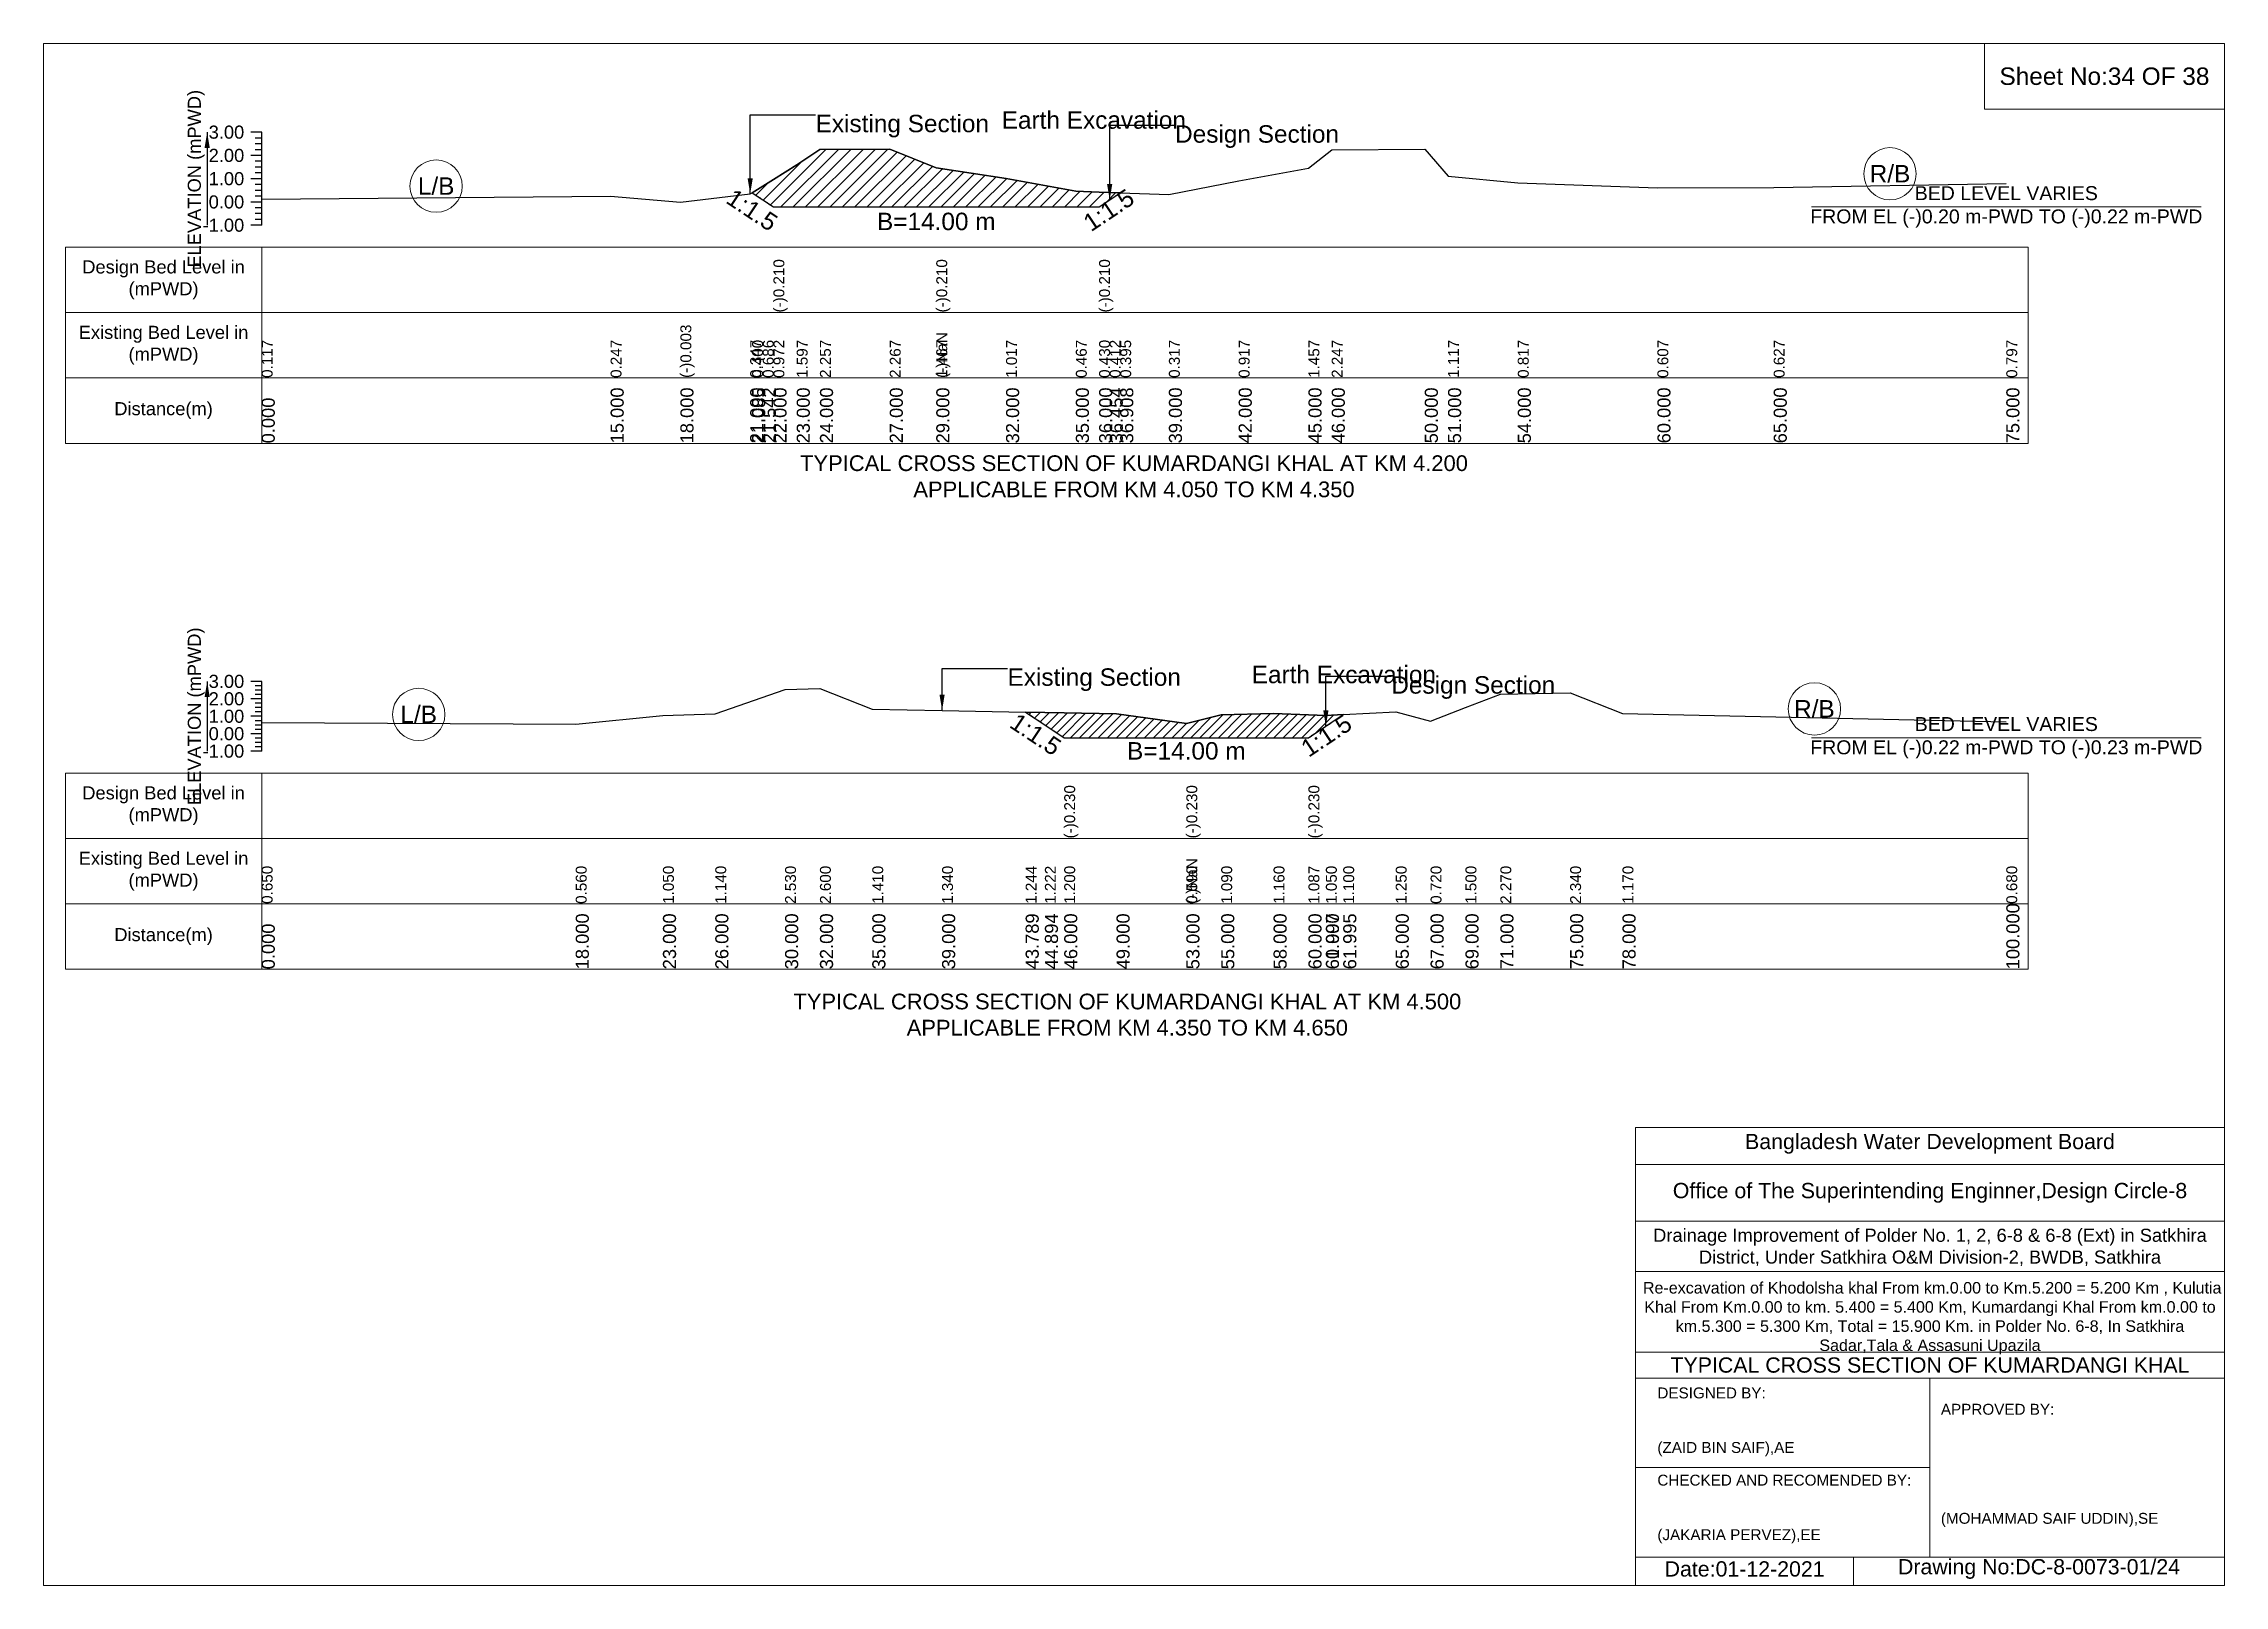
# Model space of a CAD drawing. Header units: inches. Extents: x 93000 to 476000, y -4242 to 0.
# Drawn here: x 430000 to 436000, y -4242 to 0 of the extents above; entities that cross this region are included whole.
import ezdxf

# ---------------------------------------------------------------- set-up
doc = ezdxf.new("R2010")
doc.units = ezdxf.units.IN
doc.header["$LTSCALE"] = 7
doc.header["$MEASUREMENT"] = 0
doc.linetypes.add('DASHED', pattern=[0.75, 0.5, -0.25])
for name, color, linetype, lineweight in [('Cross section Data Border', 7, 'Continuous', 9), ('Cross Section Labels', 7, 'Continuous', 9), ('Design_Bed_Level for Xsection', 7, 'DASHED', 25), ('Existing_Bed_Level for Xsection', 7, 'Continuous', 25), ('Long Section Labels', 7, 'Continuous', 9)]:
    doc.layers.add(name, color=color, linetype=linetype, lineweight=lineweight)
doc.styles.get("Standard").update_dxf_attribs({"font": 'arial.ttf'})
doc.dimstyles.get("Standard").update_dxf_attribs({"dimtxt": 0.18, "dimasz": 0.18, "dimexe": 0.18, "dimexo": 0.0625, "dimgap": 0.09, "dimtad": 0, "dimtih": 1, "dimtoh": 1, "dimdec": 4, "dimzin": 0, "dimdsep": 46, "dimtxsty": 'Standard', "dimcen": 0.09, "dimadec": 0, "dimazin": 0, "dimtfac": 1, "dimtdec": 4, "dimtofl": 0, "dimtmove": 0, "dimatfit": 3, "dimfxl": 1, "dimtolj": 1, "dimtzin": 0, "dimarcsym": 0})

msp = doc.modelspace()

# ---------------------------------------------------------------- texts
at = {"layer": 'Cross section Data Border', "attachment_point": 5}
for s, insert, char_height in [('Sheet No:34 OF 38', (435670, -90), 48), ('Bangladesh Water Development Board', (435190, -3027), 42), ('Office of The Superintending Enginner,Design Circle-8', (435190, -3162), 42)]:
    msp.add_mtext(s, dxfattribs=dict(at, insert=insert, char_height=char_height))
at = {"layer": 'Cross section Data Border'}
for s, insert, char_height, width, attachment_point in [('Design Bed Level in (mPWD)', (430330, -649.8), 36, 480, 5), ('Existing Bed Level in (mPWD)', (430330, -829.8), 36, 480, 5), ('Distance(m)', (430330, -1009.8), 36, 480, 5), ('Design Bed Level in (mPWD)', (430330, -2096.9), 36, 480, 5), ('Existing Bed Level in (mPWD)', (430330, -2276.9), 36, 480, 5), ('Distance(m)', (430330, -2456.9), 36, 480, 5), ('Drainage Improvement of Polder No. 1, 2, 6-8 & 6-8 (Ext) in Satkhira District, Under Satkhira O&M Division-2, BWDB, Satkhira', (435190, -3312), 36, 1680, 5), (' Re-excavation of Khodolsha khal From km.0.00 to Km.5.200 = 5.200 Km , Kulutia Khal From Km.0.00 to km. 5.400 = 5.400 Km, Kumardangi Khal From km.0.00 to km.5.300 = 5.300 Km, Total = 15.900 Km. in Polder No. 6-8, In Satkhira Sadar,Tala & Assasuni Upazila', (435190, -3507), 31.6143, 1620, 5), ('TYPICAL CROSS SECTION OF KUMARDANGI KHAL', (435190, -3636), 42, 1680, 5), ('DESIGNED BY:^J^J^J(ZAID BIN SAIF),AE', (434440, -3792), 30, 840, 4), ('APPROVED BY:^J^J^J^J^J^J(MOHAMMAD SAIF UDDIN),SE', (435220, -3912), 30, 840, 4), ('CHECKED AND RECOMENDED BY:^J^J^J(JAKARIA PERVEZ),EE', (434440, -4032), 30, 840, 4), ('Date:01-12-2021', (434680, -4197), 42, 840, 5), ('Drawing No:DC-8-0073-01/24', (435490, -4197), 42, 1320, 5)]:
    msp.add_mtext(s, dxfattribs=dict(at, insert=insert, char_height=char_height, width=width, attachment_point=attachment_point))
at = {"layer": 'Cross Section Labels'}
for s, insert, char_height, attachment_point in [('Existing Section', (432124, -195.8), 48, 1), ('Earth Excavation', (432636, -186.2), 48, 1), ('Design Section', (433113.1, -224.6), 48, 1), ('R/B', (435080, -358.2), 48, 5), ('L/B', (431080, -392.2), 48, 5), ('BED LEVEL VARIES ^JFROM EL (-)0.20 m-PWD TO (-)0.22 m-PWD', (435400, -449.2), 38.4, 5), ('B=14.00 m', (432456, -465.2), 48, 2), ('TYPICAL CROSS SECTION OF KUMARDANGI KHAL AT KM 4.200^JAPPLICABLE FROM KM 4.050 TO KM 4.350', (433000, -1190.7), 43.2, 5), ('Existing Section', (432652, -1718.9), 48, 1), ('Earth Excavation', (433324, -1711.7), 48, 1), ('Design Section', (433707.9, -1740.5), 48, 1), ('L/B', (431032, -1845.8), 48, 5), ('R/B', (434872, -1830.5), 48, 5), ('BED LEVEL VARIES ^JFROM EL (-)0.22 m-PWD TO (-)0.23 m-PWD', (435400, -1909.9), 38.4, 5), ('B=14.00 m', (433144, -1921.9), 48, 2), ('TYPICAL CROSS SECTION OF KUMARDANGI KHAL AT KM 4.500^JAPPLICABLE FROM KM 4.350 TO KM 4.650', (432981.7, -2671.8), 43.2, 5)]:
    msp.add_mtext(s, dxfattribs=dict(at, insert=insert, char_height=char_height, attachment_point=attachment_point))
at = {"layer": 'Cross Section Labels', "char_height": 48, "attachment_point": 2}
for insert, rotation in [((431962.7, -437.7), 326.30993), ((432917.1, -437.9), 33.69007), ((432742.9, -1880.5), 326.30993), ((433515.9, -1884), 33.69007)]:
    msp.add_mtext('1:1.5', dxfattribs=dict(at, insert=insert, rotation=rotation))
at = {"layer": 'Existing_Bed_Level for Xsection', "char_height": 36, "attachment_point": 5, "rotation": 90}
for insert in [(430420, -371.8), (430420, -1850.9)]:
    msp.add_mtext('ELEVATION (mPWD)', dxfattribs=dict(at, insert=insert))
at = {"layer": 'Existing_Bed_Level for Xsection', "char_height": 36, "attachment_point": 6}
for s, insert in [('3.00', (430552, -243.8)), ('2.00', (430552, -307.8)), ('1.00', (430552, -371.8)), ('0.00', (430552, -435.8)), ('-1.00', (430552, -499.8)), ('3.00', (430552, -1754.9)), ('2.00', (430552, -1802.9)), ('1.00', (430552, -1850.9)), ('0.00', (430552, -1898.9)), ('-1.00', (430552, -1946.9))]:
    msp.add_mtext(s, dxfattribs=dict(at, insert=insert))
at = {"layer": 'Long Section Labels', "attachment_point": 1, "rotation": 90}
for s, insert, char_height in [('(-)0.210', (432008, -739.8), 30), ('(-)0.210', (432456, -739.8), 30), ('(-)0.210', (432904, -739.8), 30), ('(-)0.003', (431752, -919.8), 30), ('0.117', (430600, -919.8), 30), ('0.247', (431560, -919.8), 30), ('0.347', (431944, -919.8), 30), ('0.400', (431949.4, -919.8), 30), ('0.686', (431978.7, -919.8), 30), ('0.972', (432008, -919.8), 30), ('0.972', (432008, -919.8), 30), ('0.972', (432008, -919.8), 30), ('1.597', (432072, -919.8), 30), ('2.257', (432136, -919.8), 30), ('2.267', (432328, -919.8), 30), ('2.267', (432328, -919.8), 30), ('(-)NaN', (432456, -919.8), 30), ('1.467', (432456, -919.8), 30), ('1.467', (432456, -919.8), 30), ('1.017', (432648, -919.8), 30), ('0.467', (432840, -919.8), 30), ('0.430', (432904, -919.8), 30), ('0.430', (432904, -919.8), 30), ('0.430', (432904, -919.8), 30), ('0.412', (432933.1, -919.8), 30), ('0.395', (432962.1, -919.8), 30), ('0.317', (433096, -919.8), 30), ('0.917', (433288, -919.8), 30), ('1.457', (433480, -919.8), 30), ('2.247', (433544, -919.8), 30), ('1.117', (433864, -919.8), 30), ('0.817', (434056, -919.8), 30), ('0.607', (434440, -919.8), 30), ('0.627', (434760, -919.8), 30), ('0.797', (435400, -919.8), 30), ('15.000', (431560, -1099.8), 36), ('18.000', (431752, -1099.8), 36), ('21.000', (431944, -1099.8), 36), ('21.085', (431949.4, -1099.8), 36), ('21.542', (431978.7, -1099.8), 36), ('22.000', (432008, -1099.8), 36), ('22.000', (432008, -1099.8), 36), ('22.000', (432008, -1099.8), 36), ('23.000', (432072, -1099.8), 36), ('24.000', (432136, -1099.8), 36), ('27.000', (432328, -1099.8), 36), ('29.000', (432456, -1099.8), 36), ('29.000', (432456, -1099.8), 36), ('29.000', (432456, -1099.8), 36), ('32.000', (432648, -1099.8), 36), ('35.000', (432840, -1099.8), 36), ('36.000', (432904, -1099.8), 36), ('36.000', (432904, -1099.8), 36), ('36.000', (432904, -1099.8), 36), ('36.454', (432933.1, -1099.8), 36), ('36.908', (432962.1, -1099.8), 36), ('39.000', (433096, -1099.8), 36), ('42.000', (433288, -1099.8), 36), ('45.000', (433480, -1099.8), 36), ('46.000', (433544, -1099.8), 36), ('50.000', (433800, -1099.8), 36), ('51.000', (433864, -1099.8), 36), ('54.000', (434056, -1099.8), 36), ('60.000', (434440, -1099.8), 36), ('65.000', (434760, -1099.8), 36), ('75.000', (435400, -1099.8), 36), ('0.000', (430600, -1099.8), 36), ('(-)0.230', (432808, -2186.9), 30), ('(-)0.230', (433144, -2186.9), 30), ('(-)0.230', (433480, -2186.9), 30), ('0.650', (430600, -2366.9), 30), ('0.560', (431464, -2366.9), 30), ('1.050', (431704, -2366.9), 30), ('1.050', (431704, -2366.9), 30), ('1.140', (431848, -2366.9), 30), ('1.140', (431848, -2366.9), 30), ('2.530', (432040, -2366.9), 30), ('2.600', (432136, -2366.9), 30), ('1.410', (432280, -2366.9), 30), ('1.340', (432472, -2366.9), 30), ('1.244', (432701.9, -2366.9), 30), ('1.222', (432754.9, -2366.9), 30), ('1.200', (432808, -2366.9), 30), ('1.200', (432808, -2366.9), 30), ('1.200', (432808, -2366.9), 30), ('(-)NaN', (433144, -2366.9), 30), ('0.590', (433144, -2366.9), 30), ('0.590', (433144, -2366.9), 30), ('1.090', (433240, -2366.9), 30), ('1.160', (433384, -2366.9), 30), ('1.087', (433480, -2366.9), 30), ('1.087', (433480, -2366.9), 30), ('1.087', (433480, -2366.9), 30), ('1.050', (433527.9, -2366.9), 30), ('1.100', (433575.7, -2366.9), 30), ('1.250', (433720, -2366.9), 30), ('0.720', (433816, -2366.9), 30), ('1.500', (433912, -2366.9), 30), ('2.270', (434008, -2366.9), 30), ('2.340', (434200, -2366.9), 30), ('1.170', (434344, -2366.9), 30), ('0.680', (435400, -2366.9), 30), ('18.000', (431464, -2546.9), 36), ('23.000', (431704, -2546.9), 36), ('26.000', (431848, -2546.9), 36), ('30.000', (432040, -2546.9), 36), ('32.000', (432136, -2546.9), 36), ('35.000', (432280, -2546.9), 36), ('39.000', (432472, -2546.9), 36), ('43.789', (432701.9, -2546.9), 36), ('44.894', (432754.9, -2546.9), 36), ('46.000', (432808, -2546.9), 36), ('46.000', (432808, -2546.9), 36), ('46.000', (432808, -2546.9), 36), ('49.000', (432952, -2546.9), 36), ('53.000', (433144, -2546.9), 36), ('53.000', (433144, -2546.9), 36), ('53.000', (433144, -2546.9), 36), ('55.000', (433240, -2546.9), 36), ('58.000', (433384, -2546.9), 36), ('60.000', (433480, -2546.9), 36), ('60.000', (433480, -2546.9), 36), ('60.000', (433480, -2546.9), 36), ('60.997', (433527.9, -2546.9), 36), ('61.000', (433528, -2546.9), 36), ('61.995', (433575.7, -2546.9), 36), ('65.000', (433720, -2546.9), 36), ('67.000', (433816, -2546.9), 36), ('69.000', (433912, -2546.9), 36), ('71.000', (434008, -2546.9), 36), ('75.000', (434200, -2546.9), 36), ('78.000', (434344, -2546.9), 36), ('100.000', (435400, -2546.9), 36), ('0.000', (430600, -2546.9), 36)]:
    msp.add_mtext(s, dxfattribs=dict(at, insert=insert, char_height=char_height))

# ---------------------------------------------------------------- hatches: boundary and pattern name
at = {"layer": 'Existing_Bed_Level for Xsection'}
h = msp.add_hatch(dxfattribs=at)
h.set_pattern_fill('ANSI31', color=256, scale=192, style=0)
h.paths.add_polyline_path([(431949.4, -410.2), (431978.7, -429.7), (432008, -449.2), (432072, -449.2), (432136, -449.2), (432328, -449.2), (432456, -449.2), (432648, -449.2), (432840, -449.2), (432904, -449.2), (432933.1, -429.9), (432962.1, -410.5), (432933.1, -409.4), (432904, -408.3), (432840, -405.9), (432648, -370.7), (432456, -341.9), (432328, -290.7), (432136, -291.4), (432072, -333.6), (432008, -373.6), (431978.7, -391.9)])
h = msp.add_hatch(dxfattribs=at)
h.set_pattern_fill('ANSI31', color=256, scale=144, style=0)
h.paths.add_polyline_path([(432701.9, -1839.2), (432754.9, -1874.5), (432808, -1909.9), (432952, -1909.9), (433144, -1909.9), (433240, -1909.9), (433384, -1909.9), (433480, -1909.9), (433527.9, -1878), (433528, -1877.9), (433575.7, -1846.1), (433528, -1848.5), (433527.9, -1848.5), (433480, -1846.7), (433384, -1843.2), (433240, -1846.6), (433144, -1870.6), (432952, -1844.2), (432808, -1841.3), (432754.9, -1840.2)])

# ---------------------------------------------------------------- linework, layer by layer
at = {"layer": 'Cross section Data Border'}
for points in [[(430000, 0), (436000, 0), (436000, -4242), (430000, -4242)], [(435340, 0), (436000, 0), (436000, -180), (435340, -180)], [(430060, -559.8), (435460, -559.8), (435460, -1099.8), (430060, -1099.8)], [(430060, -2006.9), (435460, -2006.9), (435460, -2546.9), (430060, -2546.9)]]:
    msp.add_lwpolyline(points, close=True, dxfattribs=at)
for points in [[(430600, -559.8), (430600, -1099.8)], [(430060, -739.8), (435460, -739.8)], [(430060, -919.8), (435460, -919.8)], [(430600, -2006.9), (430600, -2546.9)], [(430060, -2186.9), (435460, -2186.9)], [(430060, -2366.9), (435460, -2366.9)], [(434380, -4242), (434380, -2982), (436000, -2982)], [(434380, -3084), (436000, -3084)], [(434380, -3240), (436000, -3240)], [(434380, -3378), (436000, -3378)], [(434380, -3600), (436000, -3600)], [(434380, -3672), (436000, -3672)], [(435190, -3672), (435190, -4164)], [(434380, -3918), (435190, -3918)], [(434380, -4164), (436000, -4164)], [(434980, -4164), (434980, -4242)]]:
    msp.add_lwpolyline(points, dxfattribs=at)
at = {"layer": 'Cross Section Labels'}
for points in [[(434864.2, -449.2), (435935.8, -449.2)], [(434864.2, -1909.9), (435935.8, -1909.9)]]:
    msp.add_lwpolyline(points, dxfattribs=at)
for centre in [(435080, -358.2), (431080, -392.2), (431032, -1845.8), (434872, -1830.5)]:
    msp.add_circle(centre, 72, dxfattribs=at)
at = {"layer": 'Design_Bed_Level for Xsection'}
for points in [[(431949.4, -410.2), (431978.7, -429.7), (432008, -449.2), (432456, -449.2), (432904, -449.2), (432933.1, -429.9), (432962.1, -410.5)], [(432701.9, -1839.2), (432754.9, -1874.5), (432808, -1909.9), (433144, -1909.9), (433480, -1909.9), (433527.9, -1878), (433575.7, -1846.1)]]:
    msp.add_lwpolyline(points, dxfattribs=at)
at = {"layer": 'Existing_Bed_Level for Xsection'}
for points in [[(430600, -243.8), (430570, -243.8)], [(430600, -259.8), (430582, -259.8)], [(430600, -275.8), (430582, -275.8)], [(430600, -291.8), (430582, -291.8)], [(430600, -499.8), (430600, -435.8), (430600, -371.8), (430600, -307.8), (430600, -243.8)], [(430600, -428.3), (431560, -420), (431752, -436), (431944, -413.6), (431949.4, -410.2), (431978.7, -391.9), (432008, -373.6), (432008, -373.6), (432072, -333.6), (432136, -291.4), (432328, -290.7), (432456, -341.9), (432456, -341.9), (432648, -370.7), (432840, -405.9), (432904, -408.3), (432904, -408.3), (432933.1, -409.4), (432962.1, -410.5), (433096, -415.5), (433288, -377.1), (433480, -342.6), (433544, -292), (433800, -290.7), (433864, -364.3), (434056, -383.5), (434440, -397), (434760, -395.7), (435400, -384.8)], [(430600, -307.8), (430570, -307.8)], [(430600, -323.8), (430582, -323.8)], [(430600, -339.8), (430582, -339.8)], [(430600, -355.8), (430582, -355.8)], [(430600, -371.8), (430570, -371.8)], [(430600, -387.8), (430582, -387.8)], [(430600, -403.8), (430582, -403.8)], [(430600, -419.8), (430582, -419.8)], [(430600, -435.8), (430570, -435.8)], [(430600, -451.8), (430582, -451.8)], [(430600, -467.8), (430582, -467.8)], [(430600, -499.8), (430570, -499.8)], [(430600, -483.8), (430582, -483.8)], [(430600, -1754.9), (430570, -1754.9)], [(430600, -1766.9), (430582, -1766.9)], [(430600, -1778.9), (430582, -1778.9)], [(430600, -1790.9), (430582, -1790.9)], [(430600, -1946.9), (430600, -1898.9), (430600, -1850.9), (430600, -1802.9), (430600, -1754.9)], [(430600, -1867.7), (431464, -1872), (431704, -1848.5), (431848, -1844.2), (432040, -1777.4), (432136, -1774.1), (432280, -1831.2), (432472, -1834.6), (432701.9, -1839.2), (432754.9, -1840.2), (432808, -1841.3), (432808, -1841.3), (432952, -1844.2), (433144, -1870.6), (433144, -1870.6), (433240, -1846.6), (433384, -1843.2), (433480, -1846.7), (433480, -1846.7), (433527.9, -1848.5), (433528, -1848.5), (433575.7, -1846.1), (433720, -1838.9), (433816, -1864.3), (433912, -1826.9), (434008, -1789.9), (434200, -1786.6), (434344, -1842.7), (435400, -1866.2)], [(430600, -1802.9), (430570, -1802.9)], [(430600, -1850.9), (430570, -1850.9)], [(430600, -1814.9), (430582, -1814.9)], [(430600, -1826.9), (430582, -1826.9)], [(430600, -1838.9), (430582, -1838.9)], [(430600, -1898.9), (430570, -1898.9)], [(430600, -1862.9), (430582, -1862.9)], [(430600, -1874.9), (430582, -1874.9)], [(430600, -1886.9), (430582, -1886.9)], [(430600, -1910.9), (430582, -1910.9)], [(430600, -1946.9), (430570, -1946.9)], [(430600, -1922.9), (430582, -1922.9)], [(430600, -1934.9), (430582, -1934.9)]]:
    msp.add_lwpolyline(points, dxfattribs=at)
for points in [[(431949.4, -410.2), (431978.7, -429.7), (432008, -449.2), (432008, -449.2), (432072, -449.2), (432136, -449.2), (432328, -449.2), (432456, -449.2), (432456, -449.2), (432648, -449.2), (432840, -449.2), (432904, -449.2), (432904, -449.2), (432933.1, -429.9), (432962.1, -410.5), (432962.1, -410.5), (432962.1, -410.5), (432933.1, -409.4), (432904, -408.3), (432904, -408.3), (432840, -405.9), (432648, -370.7), (432456, -341.9), (432456, -341.9), (432328, -290.7), (432136, -291.4), (432072, -333.6), (432008, -373.6), (432008, -373.6), (431978.7, -391.9)], [(432701.9, -1839.2), (432701.9, -1839.2), (432754.9, -1874.5), (432808, -1909.9), (432808, -1909.9), (432952, -1909.9), (433144, -1909.9), (433144, -1909.9), (433240, -1909.9), (433384, -1909.9), (433480, -1909.9), (433480, -1909.9), (433527.9, -1878), (433528, -1877.9), (433575.7, -1846.1), (433575.7, -1846.1), (433575.7, -1846.1), (433528, -1848.5), (433527.9, -1848.5), (433480, -1846.7), (433480, -1846.7), (433384, -1843.2), (433240, -1846.6), (433144, -1870.6), (433144, -1870.6), (432952, -1844.2), (432808, -1841.3), (432808, -1841.3), (432754.9, -1840.2), (432701.9, -1839.2)]]:
    msp.add_lwpolyline(points, close=True, dxfattribs=at)

msp.set_redraw_order([(e.dxf.handle, doc.entitydb.next_handle()) for e in msp.query("TEXT MTEXT ATTDEF DIMENSION ARC_DIMENSION")])  # texts and dimensions are drawn at this point

# ---------------------------------------------------------------- leaders
at = {"layer": 'Cross Section Labels', "annotation_type": 0, "has_hookline": 1, "hookline_direction": 0}
for points, text_width in [([(431944, -413.6), (431944, -195.8), (432123.9, -195.8)], 467.2), ([(432933.1, -429.9), (432933.1, -224.6), (433113, -224.6)], 441.2), ([(432472, -1834.6), (432472, -1718.9), (432651.9, -1718.9)], 467.2), ([(433527.9, -1878), (433527.9, -1740.5), (433707.8, -1740.5)], 441.2)]:
    msp.add_leader(points, dimstyle='Standard', override={"dimasz": 43.2}, dxfattribs=dict(at, text_width=text_width))
at = {"layer": 'Existing_Bed_Level for Xsection'}
for points in [[(430450, -243.8), (430450, -499.8)], [(430450, -1754.9), (430450, -1946.9)]]:
    msp.add_leader(points, dimstyle='Standard', override={"dimasz": 43.2}, dxfattribs=at)

doc.saveas('drawing.dxf')
